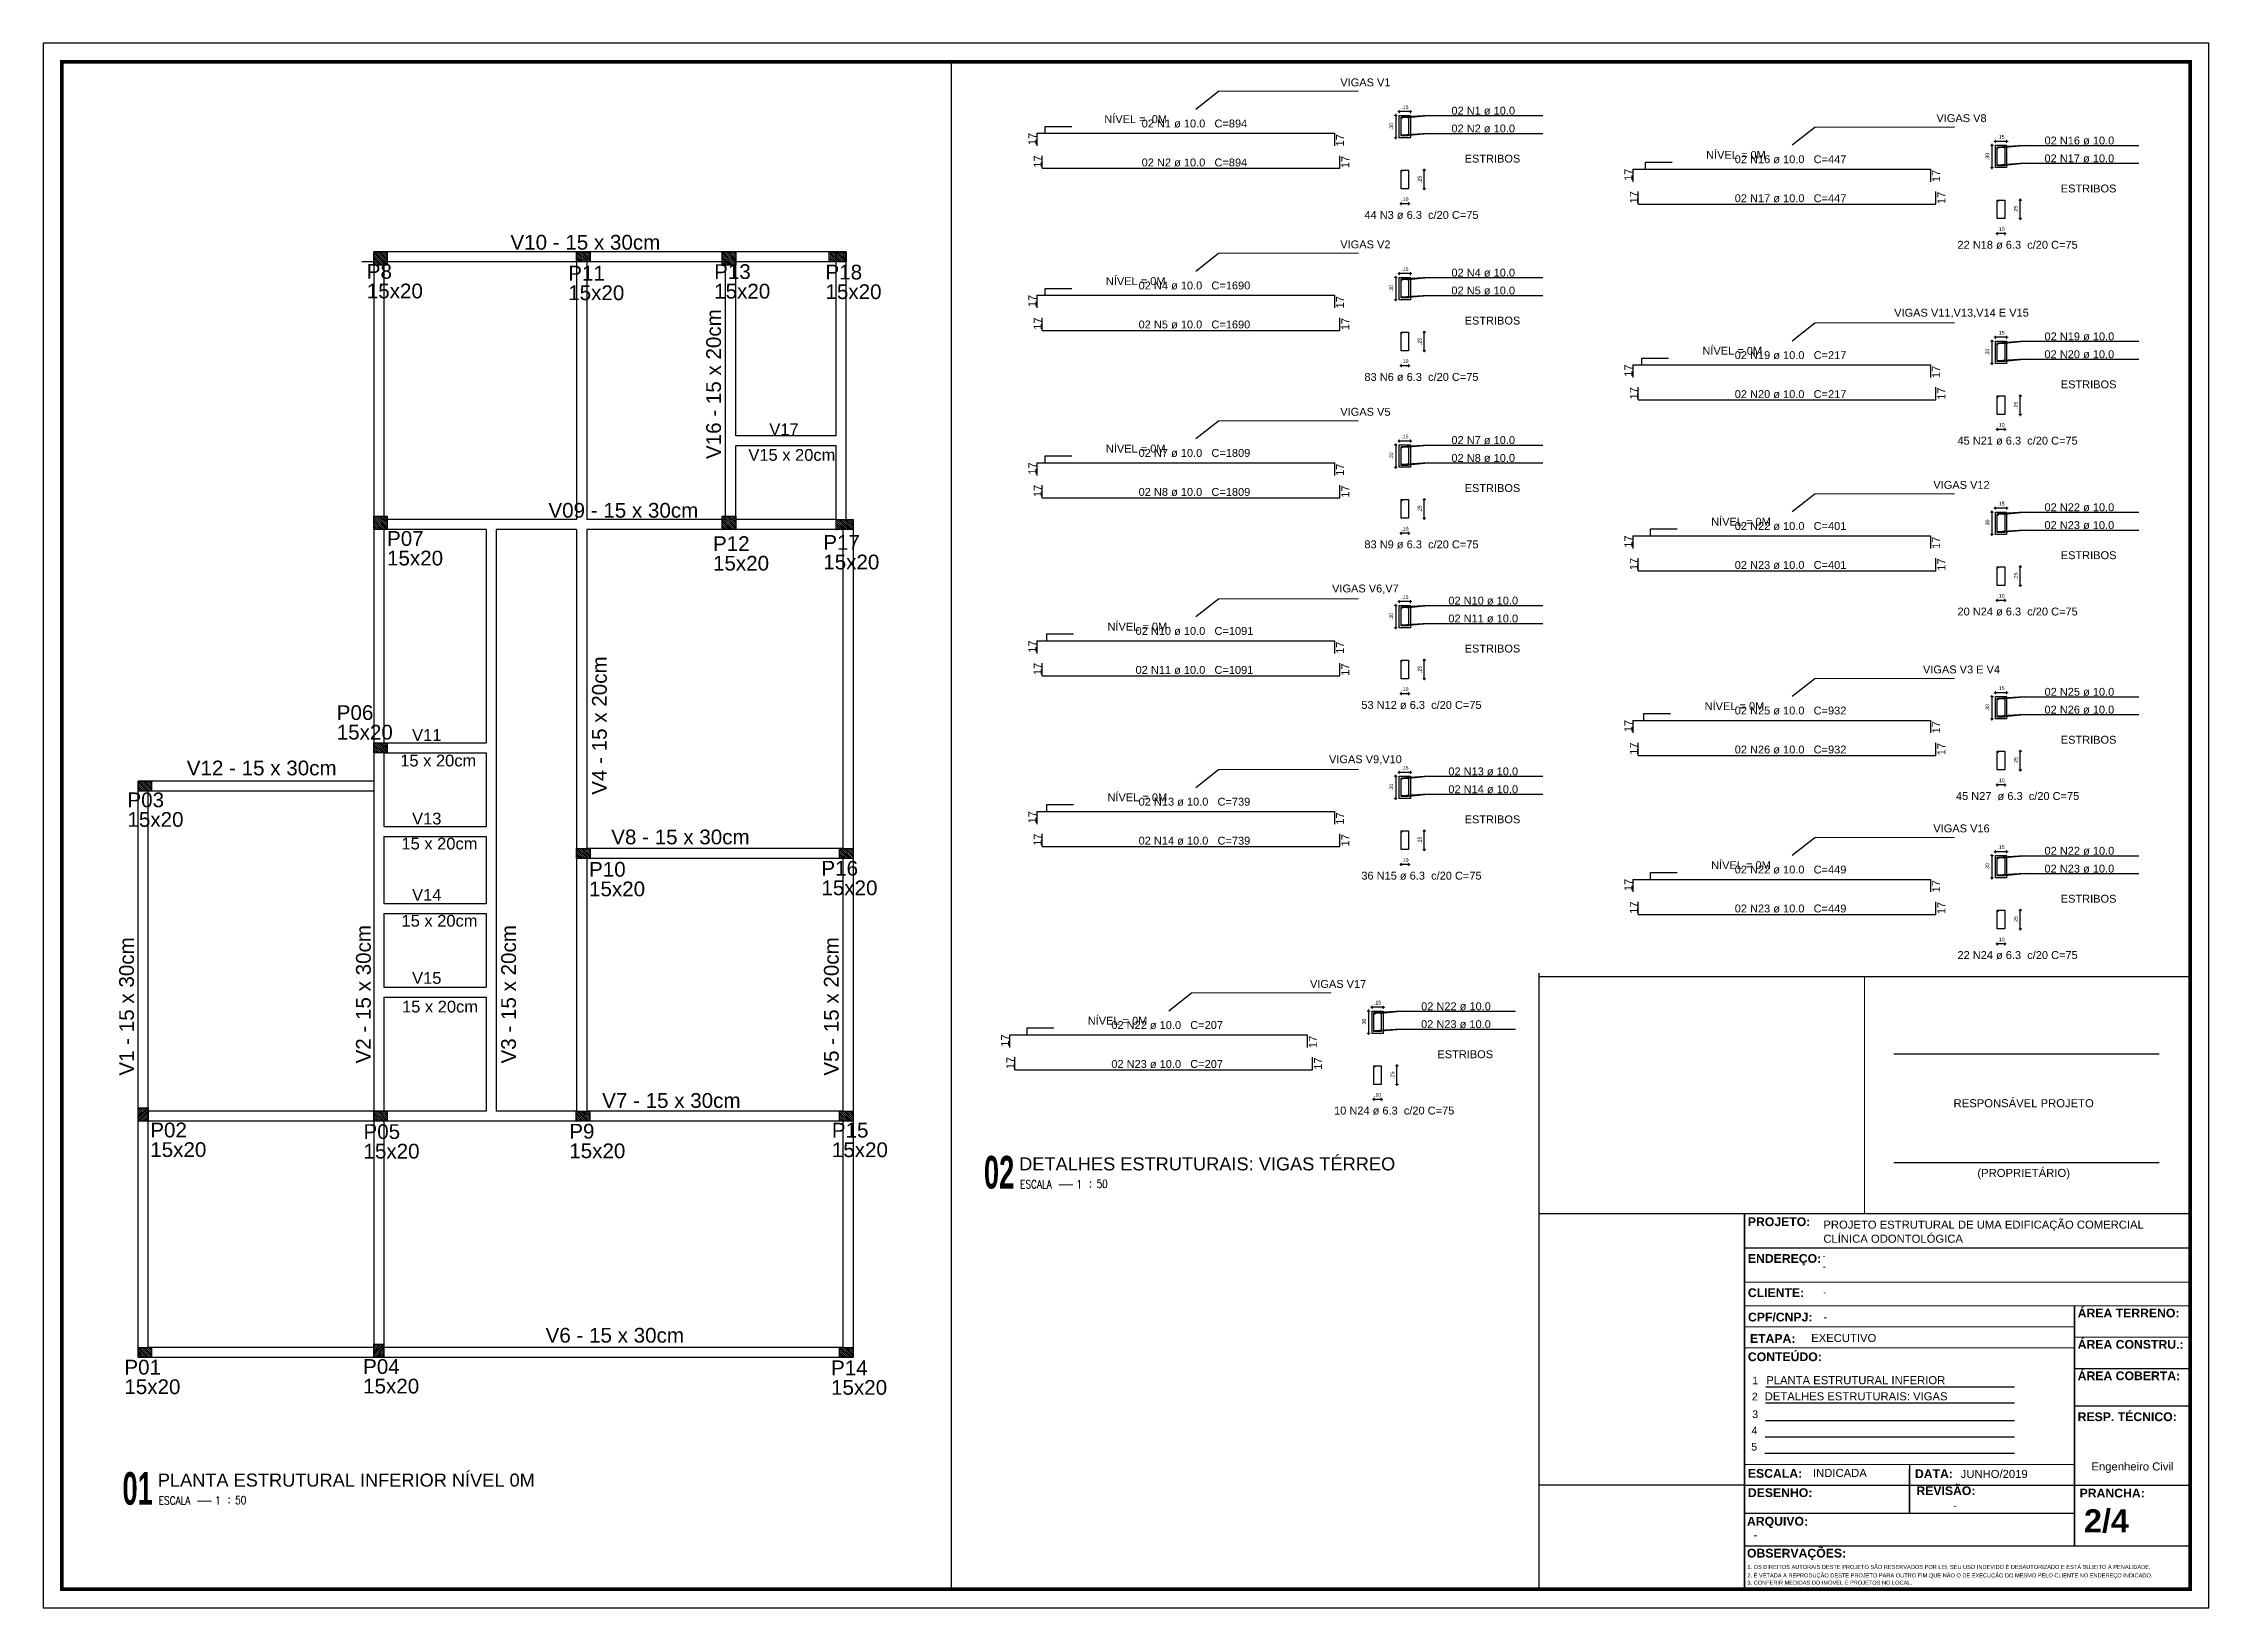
# Model space of a CAD drawing. Header units: millimetres. Extents: x 2317 to 2736, y 1295 to 1343.
# Drawn here: x 2433.3 to 2491.5, y 1299.3 to 1341.3 of the extents above; entities that cross this region are included whole.
import ezdxf
from ezdxf.enums import TextEntityAlignment as Align

# ---------------------------------------------------------------- set-up
doc = ezdxf.new("R2010")
doc.units = ezdxf.units.MM
for name, color, linetype, lineweight in [('COTAS', 53, 'Continuous', 9), ('DT-Armadura', 2, 'Continuous', 30), ('DT-Cotas', 9, 'Continuous', 5), ('DT-Forma', 5, 'Continuous', 5), ('E-TXT-W', 7, 'Continuous', 20), ('LC-Textos', 3, 'Continuous', 20)]:
    doc.layers.add(name, color=color, linetype=linetype, lineweight=lineweight)
for name, color, linetype in [('E-TXT-G', 3, 'Continuous'), ('E-TXT-Y', 2, 'Continuous'), ("LINHA - PROJETU'S", 1, 'Continuous'), ('P2', 1, 'Continuous'), ('PILARES', 1, 'Continuous'), ("PRANCHA - PROJETU'S", 7, 'Continuous'), ('TEXTO', 7, 'Continuous'), ('VIGAS', 5, 'Continuous')]:
    doc.layers.add(name, color=color, linetype=linetype)
doc.styles.add('Arial', font='arial.ttf')
doc.styles.add('CARIMBO_DADOS', font='arial.ttf', dxfattribs={"height": 0.1})
doc.styles.add('F2', font='ARIALN.TTF')
doc.styles.add('HELVET', font='HELVET.SHX')
doc.styles.add('REG140', font='romans.shx', dxfattribs={"width": 0.8, "height": 0.35})
doc.styles.add('REG80', font='romans.shx', dxfattribs={"width": 0.8, "height": 0.1})
doc.styles.add('SANSSERIF2', font='sanssb__.ttf', dxfattribs={"width": 0.8})
doc.styles.get("Standard").update_dxf_attribs({"font": 'arial.ttf'})

msp = doc.modelspace()

# ---------------------------------------------------------------- texts
at = {"layer": 'DT-Armadura', "color": 7, "char_height": 0.2118, "width": 5.59152, "attachment_point": 8, "line_spacing_factor": 0.9, "style": 'Arial'}
for s, insert in [('\\A1;\\pt1.4826;VIGAS V1 ', (2468.808, 1340.145)), ('\\A1;NÍVEL =  0M', (2462.634, 1339.157)), ('02 N1 ø 10.0   C=894', (2464.213, 1339.037)), ('02 N1 ø 10.0   ', (2471.975, 1339.382)), ('\\A1;VIGAS V8 ', (2484.83, 1339.183)), ('02 N2 ø 10.0  ', (2471.975, 1338.903)), ('02 N16 ø 10.0   ', (2487.998, 1338.58)), ('02 N2 ø 10.0   C=894', (2464.213, 1337.99)), ('\\A1;ESTRIBOS', (2472.223, 1338.096)), ('\\A1;NÍVEL = 0M', (2478.767, 1338.196)), ('02 N16 ø 10.0   C=447', (2480.235, 1338.076)), ('02 N17 ø 10.0  ', (2487.997, 1338.1)), ('\\A1;ESTRIBOS', (2488.246, 1337.293)), ('02 N17 ø 10.0   C=447', (2480.235, 1337.028)), ('44 N3 ø 6.3  c/20 C=75', (2470.315, 1336.58)), ('\\A1;\\pt1.4826;VIGAS V2 ', (2468.808, 1335.79)), ('22 N18 ø 6.3  c/20 C=75', (2486.337, 1335.777)), ('02 N4 ø 10.0   ', (2471.975, 1335.028)), ('\\A1;NÍVEL = 0M', (2462.634, 1334.803)), ('02 N4 ø 10.0   C=1690', (2464.213, 1334.683)), ('02 N5 ø 10.0  ', (2471.975, 1334.548)), ('\\A1;ESTRIBOS', (2472.223, 1333.742)), ('\\A1;VIGAS V11,V13,V14 E V15', (2484.83, 1333.918)), ('02 N5 ø 10.0   C=1690', (2464.213, 1333.635)), ('02 N19 ø 10.0   ', (2487.998, 1333.314)), ('\\A1;NÍVEL = 0M ', (2478.668, 1332.931)), ('02 N19 ø 10.0   C=217', (2480.235, 1332.811)), ('02 N20 ø 10.0  ', (2487.997, 1332.835)), ('83 N6 ø 6.3  c/20 C=75', (2470.315, 1332.225)), ('\\A1;ESTRIBOS', (2488.246, 1332.028)), ('02 N20 ø 10.0   C=217', (2480.235, 1331.763)), ('\\A1;\\pt1.4826;VIGAS V5', (2468.808, 1331.29)), ('\\A1;NÍVEL = 0M', (2462.634, 1330.302)), ('02 N7 ø 10.0   ', (2471.975, 1330.527)), ('45 N21 ø 6.3  c/20 C=75', (2486.337, 1330.512)), ('02 N7 ø 10.0   C=1809', (2464.213, 1330.182)), ('02 N8 ø 10.0  ', (2471.975, 1330.047)), ('02 N8 ø 10.0   C=1809', (2464.213, 1329.134)), ('\\A1;ESTRIBOS', (2472.223, 1329.241)), ('\\A1;VIGAS V12', (2484.83, 1329.326)), ('02 N22 ø 10.0   ', (2487.998, 1328.722)), ('\\A1;NÍVEL = 0M', (2478.902, 1328.338)), ('02 N22 ø 10.0   C=401', (2480.235, 1328.218)), ('02 N23 ø 10.0  ', (2487.997, 1328.242)), ('83 N9 ø 6.3  c/20 C=75', (2470.315, 1327.724)), ('\\A1;ESTRIBOS', (2488.246, 1327.436)), ('02 N23 ø 10.0   C=401', (2480.235, 1327.171)), ('\\A1;VIGAS V6,V7', (2468.808, 1326.505)), ('02 N10 ø 10.0   ', (2471.975, 1326.212)), ('02 N11 ø 10.0  ', (2471.975, 1325.732)), ('20 N24 ø 6.3  c/20 C=75', (2486.337, 1325.919)), ('\\A1;NÍVEL = 0M', (2462.678, 1325.517)), ('02 N10 ø 10.0   C=1091', (2464.213, 1325.397)), ('\\A1;ESTRIBOS', (2472.223, 1324.926)), ('02 N11 ø 10.0   C=1091', (2464.213, 1324.35)), ('\\A1;VIGAS V3 E V4', (2484.83, 1324.365)), ('53 N12 ø 6.3  c/20 C=75', (2470.315, 1323.409)), ('\\A1;NÍVEL = 0M', (2478.727, 1323.378)), ('02 N25 ø 10.0   C=932', (2480.235, 1323.258)), ('02 N26 ø 10.0  ', (2487.997, 1323.282)), ('02 N25 ø 10.0   ', (2487.998, 1323.761)), ('02 N26 ø 10.0   C=932', (2480.235, 1322.21)), ('\\A1;ESTRIBOS', (2488.246, 1322.475)), ('\\A1;VIGAS V9,V10', (2468.808, 1321.915)), ('02 N13 ø 10.0   ', (2471.975, 1321.622)), ('\\A1;NÍVEL = 0M', (2462.678, 1320.927)), ('02 N14 ø 10.0  ', (2471.975, 1321.142)), ('45 N27  ø 6.3  c/20 C=75', (2486.337, 1320.959)), ('02 N13 ø 10.0   C=739', (2464.213, 1320.807)), ('02 N14 ø 10.0   C=739', (2464.213, 1319.76)), ('\\A1;ESTRIBOS', (2472.223, 1320.336)), ('\\A1;VIGAS V16', (2484.83, 1320.092)), ('02 N22 ø 10.0   ', (2487.998, 1319.488)), ('36 N15 ø 6.3  c/20 C=75', (2470.315, 1318.819)), ('\\A1;NÍVEL = 0M', (2478.902, 1319.104)), ('02 N22 ø 10.0   C=449', (2480.235, 1318.984)), ('02 N23 ø 10.0  ', (2487.997, 1319.008)), ('\\A1;ESTRIBOS', (2488.246, 1318.202)), ('02 N23 ø 10.0   C=449', (2480.235, 1317.937)), ('22 N24 ø 6.3  c/20 C=75', (2486.337, 1316.685)), ('\\A1;VIGAS V17', (2468.075, 1315.912)), ('02 N22 ø 10.0   ', (2471.243, 1315.308)), ('\\A1;NÍVEL = 0M', (2462.147, 1314.924)), ('02 N22 ø 10.0   C=207', (2463.48, 1314.804)), ('02 N23 ø 10.0  ', (2471.242, 1314.828)), ('\\A1;ESTRIBOS', (2471.491, 1314.022)), ('02 N23 ø 10.0   C=207', (2463.48, 1313.757)), ('10 N24 ø 6.3  c/20 C=75', (2469.582, 1312.505))]:
    msp.add_mtext(s, dxfattribs=dict(at, insert=insert))
at = {"layer": 'DT-Armadura', "color": 7, "char_height": 0.2118, "width": 5.59152, "attachment_point": 8, "rotation": 90, "line_spacing_factor": 0.9, "style": 'Arial'}
for insert in [(2459.96, 1338.732), (2468.233, 1338.698), (2460.105, 1338.126), (2468.373, 1338.112), (2475.982, 1337.77), (2484.255, 1337.736), (2476.128, 1337.165), (2484.396, 1337.15), (2459.96, 1334.377), (2468.233, 1334.343), (2460.105, 1333.771), (2468.373, 1333.757), (2475.982, 1332.505), (2484.255, 1332.471), (2476.128, 1331.899), (2484.396, 1331.885), (2459.96, 1329.876), (2468.233, 1329.842), (2460.105, 1329.271), (2468.373, 1329.256), (2475.982, 1327.912), (2484.255, 1327.878), (2476.128, 1327.307), (2484.396, 1327.292), (2459.96, 1325.091), (2460.105, 1324.486), (2468.233, 1325.057), (2468.373, 1324.471), (2475.982, 1322.952), (2484.255, 1322.918), (2476.128, 1322.346), (2484.396, 1322.332), (2459.96, 1320.501), (2468.233, 1320.467), (2460.105, 1319.896), (2468.373, 1319.881), (2475.982, 1318.679), (2484.255, 1318.645), (2476.128, 1318.073), (2484.396, 1318.059), (2459.228, 1314.499), (2467.5, 1314.464), (2459.373, 1313.893), (2467.641, 1313.878)]:
    msp.add_mtext('17', dxfattribs=dict(at, insert=insert))
at = {"layer": 'LC-Textos', "attachment_point": 7, "line_spacing_factor": 0.798, "style": 'Arial'}
for s, insert, char_height, width in [('V10 - 15 x 30cm', (2445.829, 1335.752), 0.396, 3.98362), ('P8 15x20', (2441.968, 1334.443), 0.396, 1.47569), ('P11 15x20', (2447.382, 1334.395), 0.396, 1.47569), ('P13\\P15x20', (2451.304, 1334.438), 0.396, 1.47569), ('P18\\P15x20', (2454.296, 1334.424), 0.396, 1.47569), ('V17 ', (2452.788, 1330.768), 0.3168, 3.18689), ('V15 x 20cm ', (2452.224, 1330.077), 0.3168, 3.18689), ('V09 - 15 x 30cm', (2446.85, 1328.548), 0.396, 3.98362), ('P07\\P15x20', (2442.512, 1327.264), 0.396, 1.47569), ('P12\\P15x20', (2451.273, 1327.126), 0.396, 1.47569), ('P17 15x20', (2454.237, 1327.158), 0.396, 1.47569), ('P06\\P15x20', (2441.16, 1322.584), 0.396, 1.47569), ('V11 ', (2443.186, 1322.553), 0.3168, 3.18689), ('V12 - 15 x 30cm', (2437.129, 1321.622), 0.396, 3.98362), ('  15 x 20cm ', (2442.622, 1321.862), 0.3168, 3.18689), ('P03 15x20', (2435.535, 1320.238), 0.396, 1.47569), ('V13', (2443.186, 1320.303), 0.3168, 3.18689), ('V8 - 15 x 30cm', (2448.538, 1319.768), 0.396, 3.98362), ('  15 x 20cm ', (2442.654, 1319.63), 0.3168, 3.18689), ('P10 15x20', (2447.941, 1318.371), 0.396, 1.47569), ('P16 15x20', (2454.187, 1318.4), 0.396, 1.47569), ('V14 ', (2443.186, 1318.256), 0.3168, 3.18689), ('  15 x 20cm ', (2442.656, 1317.556), 0.3168, 3.18689), ('V15 ', (2443.186, 1316.019), 0.3168, 3.18689), ('  15 x 20cm ', (2442.67, 1315.249), 0.3168, 3.18689), ('V7 - 15 x 30cm', (2448.294, 1312.684), 0.396, 3.98362), ('P02 15x20', (2436.148, 1311.364), 0.396, 1.47569), ('P05 15x20', (2441.879, 1311.322), 0.396, 1.47569), ('P9 15x20', (2447.41, 1311.33), 0.396, 1.47569), ('P15\\P15x20', (2454.467, 1311.359), 0.396, 1.47569), ('V6 - 15 x 30cm', (2446.774, 1306.374), 0.396, 3.98362), ('P01 15x20', (2435.452, 1304.99), 0.396, 1.47569), ('P04 15x20', (2441.869, 1305.007), 0.396, 1.47569), ('P14 15x20', (2454.446, 1304.972), 0.396, 1.47569)]:
    msp.add_mtext(s, dxfattribs=dict(at, insert=insert, char_height=char_height, width=width))
at = {"layer": 'LC-Textos', "char_height": 0.396, "width": 3.98362, "attachment_point": 7, "rotation": 90, "line_spacing_factor": 0.798, "style": 'Arial'}
for s, insert in [('V16 - 15 x 20cm', (2451.492, 1330.129)), ('V4 - 15 x 20cm', (2448.423, 1321.105)), ('V1 - 15 x 30cm', (2435.714, 1313.555)), ('V2 - 15 x 30cm', (2442.079, 1313.884)), ('V3 - 15 x 20cm', (2445.982, 1313.882)), ('V5 - 15 x 20cm', (2454.657, 1313.555))]:
    msp.add_mtext(s, dxfattribs=dict(at, insert=insert))
at = {"layer": "PRANCHA - PROJETU'S", "color": 2, "style": 'Arial'}
for s, p in [('RESPONSÁVEL PROJETO', (2486.501, 1312.841)), ('(PROPRIETÁRIO)', (2486.501, 1310.936))]:
    msp.add_text(s, height=0.21676, dxfattribs=at).set_placement(p, align=Align.MIDDLE)
for s, height, p in [('PROJETO ESTRUTURAL DE UMA EDIFICAÇÃO COMERCIAL', 0.21676, (2481.117, 1309.442)), ('CLÍNICA ODONTOLÓGICA', 0.21676, (2481.117, 1309.064)), ('EXECUTIVO', 0.2168, (2480.79, 1306.396)), ('-', 0.217, (2481.121, 1306.962)), ('PLANTA ESTRUTURAL INFERIOR', 0.21676, (2479.582, 1305.261)), ('DETALHES ESTRUTURAIS: VIGAS', 0.21676, (2479.541, 1304.828)), ('INDICADA', 0.2168, (2480.838, 1302.768)), ('JUNHO/2019', 0.2168, (2484.808, 1302.741)), ('-', 0.217, (2484.604, 1301.896)), ('-', 0.217, (2479.242, 1301.101))]:
    msp.add_text(s, height=height, dxfattribs=at).set_placement(p)
at = {"layer": "PRANCHA - PROJETU'S", "style": 'Arial'}
for s, height, p in [('1', 0.205, (2479.204, 1305.261)), ('2', 0.205, (2479.195, 1304.827)), ('3', 0.205, (2479.204, 1304.352)), ('5', 0.205, (2479.177, 1303.478)), ('4', 0.205, (2479.186, 1303.915)), ('2. É VETADA A REPRODUÇÃO DESTE PROJETO PARA OUTRO FIM QUE NÃO O DE EXECUÇÃO DO MESMO PELO CLIENTE NO ENDEREÇO INDICADO.', 0.108382, (2479.075, 1300.068)), ('1. OS DIREITOS AUTORAIS DESTE PROJETO SÃO RESERVADOS POR LEI, SEU USO INDEVIDO É DESAUTORIZADO E ESTÁ SUJEITO À PENALIDADE.', 0.108382, (2479.075, 1300.295)), ('3. CONFERIR MEDIDAS DO IMÓVEL E PROJETOS NO LOCAL.', 0.10838, (2479.075, 1299.873))]:
    msp.add_text(s, height=height, dxfattribs=at).set_placement(p)
msp.add_text('Engenheiro Civil', height=0.21676, dxfattribs=at).set_placement((2489.425, 1302.877), align=Align.BOTTOM_CENTER)
at = {"layer": "PRANCHA - PROJETU'S", "color": 3, "char_height": 0.23508, "width": 8.80966, "attachment_point": 1, "style": 'HELVET'}
for s, insert in [('{\\fArial|b1|i0|c0|p34;PROJETO:}', (2479.088, 1309.746)), ('{\\fArial|b1|i0|c0|p34;ENDEREÇO:}', (2479.088, 1308.759)), ('{\\fArial|b1|i0|c0|p34;CLIENTE:}', (2479.088, 1307.838)), ('{\\fArial|b1|i0|c0|p34;CPF/CNPJ:}', (2479.091, 1307.184)), ('{\\fArial|b1|i0|c0|p34;ÁREA TERRENO:}', (2487.952, 1307.292)), ('{\\fArial|b1|i0|c0|p34;ETAPA:}', (2479.143, 1306.608)), ('{\\fArial|b1|i0|c0|p34;CONTEÚDO:}', (2479.088, 1306.116)), ('{\\fArial|b1|i0|c0|p34;ÁREA CONSTRU.:}', (2487.952, 1306.45)), ('{\\fArial|b1|i0|c0|p34;ÁREA COBERTA:}', (2487.952, 1305.605)), ('{\\fArial|b1|i0|c0|p34;RESP. TÉCNICO:}', (2487.952, 1304.504)), ('{\\fArial|b1|i0|c0|p34;ESCALA:}', (2479.088, 1302.981)), ('{\\fArial|b1|i0|c0|p34;DATA:}', (2483.578, 1302.972)), ('{\\fArial|b1|i0|c0|p34;REVISÃO:}', (2483.617, 1302.517)), ('{\\fArial|b1|i0|c0|p34;DESENHO:}', (2479.088, 1302.464)), ('{\\fArial|b1|i0|c0|p34;PRANCHA:}', (2488.004, 1302.452)), ('{\\fArial|b1|i0|c0|p34;ARQUIVO:}', (2479.064, 1301.695)), ('{\\fArial|b1|i0|c0|p34;OBSERVAÇÕES:}', (2479.064, 1300.838))]:
    msp.add_mtext(s, dxfattribs=dict(at, insert=insert))
at = {"layer": "PRANCHA - PROJETU'S", "color": 2, "insert": (2488.122, 1301.9), "char_height": 0.62207, "width": 23.31203, "attachment_point": 1, "style": 'HELVET'}
msp.add_mtext('{\\fArial|b1|i0|c0|p34;2/4}', dxfattribs=at)
at = {"layer": 'TEXTO', "color": 2, "style": 'F2'}
for p in [(2481.1, 1308.621), (2481.109, 1308.339), (2481.117, 1307.644)]:
    msp.add_text('-', height=0.179, dxfattribs=at).set_placement(p)
at = {"layer": 'VIGAS', "color": 230, "char_height": 0.1, "attachment_point": 5, "style": 'CARIMBO_DADOS'}
for s, insert in [('\\A1;.15', (2469.869, 1339.59)), ('\\A1;.15', (2485.891, 1338.787)), ('\\A1;.10', (2469.869, 1337.113)), ('\\A1;.10', (2485.891, 1336.31)), ('\\A1;.15', (2469.869, 1335.235)), ('\\A1;.15', (2485.891, 1333.522)), ('\\A1;.10', (2469.869, 1332.758)), ('\\A1;.10', (2485.891, 1331.045)), ('\\A1;.15', (2469.869, 1330.734)), ('\\A1;.15', (2485.891, 1328.93)), ('\\A1;.10', (2469.869, 1328.257)), ('\\A1;.15', (2469.869, 1326.419)), ('\\A1;.10', (2485.891, 1326.452)), ('\\A1;.10', (2469.869, 1323.942)), ('\\A1;.15', (2485.891, 1323.969)), ('\\A1;.15', (2469.869, 1321.829)), ('\\A1;.10', (2485.891, 1321.492)), ('\\A1;.10', (2469.869, 1319.352)), ('\\A1;.15', (2485.891, 1319.696)), ('\\A1;.10', (2485.891, 1317.218)), ('\\A1;.15', (2469.136, 1315.516)), ('\\A1;.10', (2469.136, 1313.038))]:
    msp.add_mtext(s, dxfattribs=dict(at, insert=insert))
at = {"layer": 'VIGAS', "color": 230, "char_height": 0.1, "attachment_point": 5, "rotation": 90, "style": 'CARIMBO_DADOS'}
for s, insert in [('\\A1;.30', (2469.503, 1339.066)), ('\\A1;.30', (2485.526, 1338.263)), ('\\A1;.25', (2470.267, 1337.644)), ('\\A1;.25', (2486.289, 1336.841)), ('\\A1;.30', (2469.503, 1334.711)), ('\\A1;.25', (2470.267, 1333.289)), ('\\A1;.30', (2485.526, 1332.998)), ('\\A1;.25', (2486.289, 1331.576)), ('\\A1;.30', (2469.503, 1330.21)), ('\\A1;.25', (2470.267, 1328.788)), ('\\A1;.30', (2485.526, 1328.405)), ('\\A1;.25', (2486.289, 1326.983)), ('\\A1;.30', (2469.503, 1325.895)), ('\\A1;.25', (2470.267, 1324.473)), ('\\A1;.30', (2485.526, 1323.445)), ('\\A1;.25', (2486.289, 1322.023)), ('\\A1;.30', (2469.503, 1321.305)), ('\\A1;.25', (2470.267, 1319.883)), ('\\A1;.30', (2485.526, 1319.172)), ('\\A1;.25', (2486.289, 1317.75)), ('\\A1;.30', (2468.771, 1314.992)), ('\\A1;.25', (2469.534, 1313.57))]:
    msp.add_mtext(s, dxfattribs=dict(at, insert=insert))

# ---------------------------------------------------------------- blocks, each defined once
blk = doc.blocks.new('IND_DES')
at = {"layer": 'E-TXT-W'}
blk.add_line((0.027, -0.243), (0.198, -0.243), dxfattribs=at)
at = {"layer": 'E-TXT-G', "style": 'REG80', "width": 0.8}
for s, p in [('ESCALA', (-0.446, -0.286)), ('1', (0.243, -0.286)), (':', (0.399, -0.271))]:
    blk.add_text(s, height=0.1, dxfattribs=at).set_placement(p)
blk.add_attdef('ESCALA', (0.49, -0.281), '', height=0.1, dxfattribs=at)
at = {"layer": 'E-TXT-W', "style": 'SANSSERIF2', "width": 0.6}
blk.add_attdef('00', text='', height=0.4, dxfattribs=at).set_placement((-0.708, -0.288), align=Align.CENTER)
at = {"layer": 'E-TXT-Y', "style": 'REG140', "width": 0.8}
for tag, p in [('PROJETO', (-0.456, 0.183)), ('DESENHO', (-0.458, -0.066))]:
    blk.add_attdef(tag, p, '', height=0.175, dxfattribs=at)
blk = doc.blocks.new('CIRCULOS')
at = {"layer": 'COTAS'}
for p, q in [((-4, 0), (4, 0)), ((0, 4), (0, -4))]:
    blk.add_line(p, q, dxfattribs=at)
for radius in [2, 1]:
    blk.add_circle((0, 0), radius, dxfattribs=at)

# ---------------------------------------------------------------- hatches: boundary and pattern name
h = msp.add_hatch()
h.set_pattern_fill('JIS_LC_20', color=256, scale=0.0018, angle=-90, style=0)
h.set_pattern_definition([(315, (62.18731, 6129.2627), (0.02545584404, 0.02545584404), []), (315, (62.18731, 6129.26198), (0.02545584404, 0.02545584404), [])])
h.paths.add_polyline_path([(2442.519, 1335.342), (2442.519, 1335.567), (2442.159, 1335.567), (2442.159, 1335.342), (2442.339, 1335.342)])
h.paths.add_polyline_path([(2442.519, 1335.567), (2442.519, 1335.702), (2442.159, 1335.702), (2442.159, 1335.567)])
h = msp.add_hatch()
h.set_pattern_fill('JIS_LC_20', color=256, scale=0.0018, angle=-90, style=0)
h.set_pattern_definition([(315, (67.63591, 6129.2627), (0.02545584404, 0.02545584404), []), (315, (67.63591, 6129.26198), (0.02545584404, 0.02545584404), [])])
h.paths.add_polyline_path([(2447.968, 1335.432), (2447.968, 1335.567), (2447.608, 1335.567), (2447.608, 1335.432)])
h.paths.add_polyline_path([(2447.968, 1335.567), (2447.968, 1335.702), (2447.608, 1335.702), (2447.608, 1335.567)])
h = msp.add_hatch()
h.set_pattern_fill('JIS_LC_20', color=256, scale=0.0018, angle=-90, style=0)
h.set_pattern_definition([(315, (71.55091, 6129.2627), (0.02545584404, 0.02545584404), []), (315, (71.55091, 6129.26198), (0.02545584404, 0.02545584404), [])])
h.paths.add_polyline_path([(2451.883, 1335.342), (2451.883, 1335.567), (2451.523, 1335.567), (2451.523, 1335.342), (2451.703, 1335.342)])
h.paths.add_polyline_path([(2451.883, 1335.567), (2451.883, 1335.702), (2451.523, 1335.702), (2451.523, 1335.567)])
h = msp.add_hatch()
h.set_pattern_fill('JIS_LC_20', color=256, scale=0.0018, angle=270, style=0)
h.set_pattern_definition([(315, (74.52091, 6129.2627), (0.02545584404, 0.02545584404), []), (315, (74.52091, 6129.26198), (0.02545584404, 0.02545584404), [])])
h.paths.add_polyline_path([(2454.853, 1335.432), (2454.853, 1335.567), (2454.417, 1335.567), (2454.417, 1335.432)])
h.paths.add_polyline_path([(2454.853, 1335.567), (2454.853, 1335.702), (2454.417, 1335.702), (2454.417, 1335.567)])
h = msp.add_hatch()
h.set_pattern_fill('JIS_LC_20', color=256, scale=0.0018, angle=-90, style=0)
h.set_pattern_definition([(315, (62.18731, 6122.1527), (0.02545584404, 0.02545584404), []), (315, (62.18731, 6122.15198), (0.02545584404, 0.02545584404), [])])
h.paths.add_polyline_path([(2442.519, 1328.232), (2442.519, 1328.457), (2442.159, 1328.457), (2442.159, 1328.232), (2442.339, 1328.232)])
h.paths.add_polyline_path([(2442.519, 1328.457), (2442.519, 1328.592), (2442.159, 1328.592), (2442.159, 1328.457)])
h = msp.add_hatch()
h.set_pattern_fill('JIS_LC_20', color=256, scale=0.0018, angle=-90, style=0)
h.set_pattern_definition([(315, (71.55091, 6122.1527), (0.02545584404, 0.02545584404), []), (315, (71.55091, 6122.15198), (0.02545584404, 0.02545584404), [])])
h.paths.add_polyline_path([(2451.883, 1328.232), (2451.883, 1328.457), (2451.523, 1328.457), (2451.523, 1328.232), (2451.703, 1328.232)])
h.paths.add_polyline_path([(2451.883, 1328.457), (2451.883, 1328.592), (2451.523, 1328.592), (2451.523, 1328.457)])
h = msp.add_hatch()
h.set_pattern_fill('JIS_LC_20', color=256, scale=0.0018, angle=270, style=0)
h.set_pattern_definition([(315, (74.70451, 6122.0627), (0.02545584404, 0.02545584404), []), (315, (74.70451, 6122.06198), (0.02545584404, 0.02545584404), [])])
h.paths.add_polyline_path([(2455.036, 1328.232), (2455.036, 1328.367), (2454.601, 1328.367), (2454.601, 1328.232)])
h.paths.add_polyline_path([(2455.036, 1328.367), (2455.036, 1328.502), (2454.601, 1328.502), (2454.601, 1328.367)])
h = msp.add_hatch()
h.set_pattern_fill('JIS_LC_20', color=256, scale=0.0018, angle=-90, style=0)
h.set_pattern_definition([(315, (62.18731, 6116.061515), (0.02545584404, 0.02545584404), []), (315, (62.18731, 6116.060795), (0.02545584404, 0.02545584404), [])])
h.paths.add_polyline_path([(2442.519, 1322.231), (2442.519, 1322.366), (2442.159, 1322.366), (2442.159, 1322.231)])
h.paths.add_polyline_path([(2442.519, 1322.366), (2442.519, 1322.501), (2442.159, 1322.501), (2442.159, 1322.366)])
h = msp.add_hatch()
h.set_pattern_fill('JIS_LC_20', color=256, scale=0.0018, angle=90, style=0)
h.set_pattern_definition([(135, (4816.154516, -3472.358882), (-0.02545584404, -0.02545584404), []), (135, (4816.154516, -3472.358162), (-0.02545584404, -0.02545584404), [])])
h.paths.add_polyline_path([(2435.823, 1321.472), (2435.823, 1321.337), (2436.183, 1321.337), (2436.183, 1321.472)])
h.paths.add_polyline_path([(2435.823, 1321.337), (2435.823, 1321.202), (2436.183, 1321.202), (2436.183, 1321.337)])
h = msp.add_hatch()
h.set_pattern_fill('JIS_LC_20', color=256, scale=0.0018, angle=-90, style=0)
h.set_pattern_definition([(315, (67.63591, 6113.2247), (0.02545584404, 0.02545584404), []), (315, (67.63591, 6113.22398), (0.02545584404, 0.02545584404), [])])
h.paths.add_polyline_path([(2447.968, 1319.394), (2447.968, 1319.529), (2447.608, 1319.529), (2447.608, 1319.394)])
h.paths.add_polyline_path([(2447.968, 1319.529), (2447.968, 1319.664), (2447.608, 1319.664), (2447.608, 1319.529)])
h = msp.add_hatch()
h.set_pattern_fill('JIS_LC_20', color=256, scale=0.0018, angle=270, style=0)
h.set_pattern_definition([(315, (74.70451, 6113.2247), (0.02545584404, 0.02545584404), []), (315, (74.70451, 6113.22398), (0.02545584404, 0.02545584404), [])])
h.paths.add_polyline_path([(2455.036, 1319.394), (2455.036, 1319.529), (2454.676, 1319.529), (2454.676, 1319.394)])
h.paths.add_polyline_path([(2455.036, 1319.529), (2455.036, 1319.664), (2454.676, 1319.664), (2454.676, 1319.529)])
h = msp.add_hatch()
h.set_pattern_fill('JIS_LC_20', color=256, scale=0.0018, angle=180, style=0)
h.set_pattern_definition([(225, (7229.653815, 3692.662202), (0.02545584404, -0.02545584404), []), (225, (7229.653095, 3692.662202), (0.02545584404, -0.02545584404), [])])
h.paths.add_polyline_path([(2435.823, 1312.331), (2435.958, 1312.331), (2435.958, 1312.691), (2435.823, 1312.691)])
h.paths.add_polyline_path([(2435.958, 1312.331), (2436.093, 1312.331), (2436.093, 1312.691), (2435.958, 1312.691)])
h = msp.add_hatch()
h.set_pattern_fill('JIS_LC_20', color=256, scale=0.0018, angle=-90, style=0)
h.set_pattern_definition([(315, (62.18731, 6106.1615), (0.02545584404, 0.02545584404), []), (315, (62.18731, 6106.16078), (0.02545584404, 0.02545584404), [])])
h.paths.add_polyline_path([(2442.519, 1312.331), (2442.519, 1312.466), (2442.159, 1312.466), (2442.159, 1312.331)])
h.paths.add_polyline_path([(2442.519, 1312.466), (2442.519, 1312.601), (2442.159, 1312.601), (2442.159, 1312.466)])
h = msp.add_hatch()
h.set_pattern_fill('JIS_LC_20', color=256, scale=0.0018, angle=-90, style=0)
h.set_pattern_definition([(315, (67.62765, 6106.1615), (0.02545584404, 0.02545584404), []), (315, (67.62765, 6106.16078), (0.02545584404, 0.02545584404), [])])
h.paths.add_polyline_path([(2447.959, 1312.331), (2447.959, 1312.466), (2447.599, 1312.466), (2447.599, 1312.331)])
h.paths.add_polyline_path([(2447.959, 1312.466), (2447.959, 1312.601), (2447.599, 1312.601), (2447.599, 1312.466)])
h = msp.add_hatch()
h.set_pattern_fill('JIS_LC_20', color=256, scale=0.0018, angle=270, style=0)
h.set_pattern_definition([(315, (74.70451, 6106.1615), (0.02545584404, 0.02545584404), []), (315, (74.70451, 6106.16078), (0.02545584404, 0.02545584404), [])])
h.paths.add_polyline_path([(2455.036, 1312.331), (2455.036, 1312.466), (2454.676, 1312.466), (2454.676, 1312.331)])
h.paths.add_polyline_path([(2455.036, 1312.466), (2455.036, 1312.601), (2454.676, 1312.601), (2454.676, 1312.466)])
h = msp.add_hatch()
h.set_pattern_fill('JIS_LC_20', color=256, scale=0.0018, angle=90, style=0)
h.set_pattern_definition([(135, (4816.154516, -3487.580704), (-0.02545584404, -0.02545584404), []), (135, (4816.154516, -3487.579984), (-0.02545584404, -0.02545584404), [])])
h.paths.add_polyline_path([(2435.823, 1306.25), (2435.823, 1306.115), (2436.183, 1306.115), (2436.183, 1306.25)])
h.paths.add_polyline_path([(2435.823, 1306.115), (2435.823, 1305.98), (2436.183, 1305.98), (2436.183, 1306.115)])
h = msp.add_hatch()
h.set_pattern_fill('JIS_LC_20', color=256, scale=0.0018, style=0)
h.set_pattern_definition([(45, (-2351.40199, -1073.991405), (-0.02545584404, 0.02545584404), []), (45, (-2351.40127, -1073.991405), (-0.02545584404, 0.02545584404), [])])
h.paths.add_polyline_path([(2442.429, 1306.34), (2442.294, 1306.34), (2442.294, 1305.98), (2442.429, 1305.98)])
h.paths.add_polyline_path([(2442.294, 1306.34), (2442.159, 1306.34), (2442.159, 1305.98), (2442.294, 1305.98)])
h = msp.add_hatch()
h.set_pattern_fill('JIS_LC_20', color=256, scale=0.0018, angle=270, style=0)
h.set_pattern_definition([(315, (74.70451, 6099.8111), (0.02545584404, 0.02545584404), []), (315, (74.70451, 6099.81038), (0.02545584404, 0.02545584404), [])])
h.paths.add_polyline_path([(2455.036, 1305.98), (2455.036, 1306.115), (2454.676, 1306.115), (2454.676, 1305.98)])
h.paths.add_polyline_path([(2455.036, 1306.115), (2455.036, 1306.25), (2454.676, 1306.25), (2454.676, 1306.115)])

# ---------------------------------------------------------------- linework, layer by layer
for p, q in [((2464.254, 1339.535), (2464.863, 1340.014)), ((2470.495, 1339.362), (2469.779, 1339.316)), ((2469.966, 1339.312), (2470.495, 1339.362)), ((2470.495, 1339.362), (2473.575, 1339.362)), ((2470.494, 1338.882), (2469.778, 1338.836)), ((2469.965, 1338.832), (2470.494, 1338.882)), ((2470.494, 1338.882), (2473.575, 1338.882)), ((2480.277, 1338.574), (2480.885, 1339.052)), ((2486.517, 1338.559), (2485.801, 1338.513)), ((2486.517, 1338.079), (2485.801, 1338.033)), ((2485.988, 1338.509), (2486.517, 1338.559)), ((2485.988, 1338.029), (2486.517, 1338.079)), ((2486.517, 1338.559), (2489.598, 1338.559)), ((2486.517, 1338.079), (2489.597, 1338.079)), ((2464.254, 1335.181), (2464.863, 1335.659)), ((2470.494, 1334.527), (2469.778, 1334.481)), ((2470.495, 1335.007), (2469.779, 1334.961)), ((2469.965, 1334.477), (2470.494, 1334.527)), ((2469.966, 1334.957), (2470.495, 1335.007)), ((2470.494, 1334.527), (2473.575, 1334.527)), ((2470.495, 1335.007), (2473.575, 1335.007)), ((2480.277, 1333.309), (2480.885, 1333.787)), ((2486.517, 1333.294), (2485.801, 1333.248)), ((2486.517, 1332.814), (2485.801, 1332.768)), ((2485.988, 1333.244), (2486.517, 1333.294)), ((2485.988, 1332.764), (2486.517, 1332.814)), ((2486.517, 1333.294), (2489.598, 1333.294)), ((2486.517, 1332.814), (2489.597, 1332.814)), ((2464.254, 1330.68), (2464.863, 1331.158)), ((2470.495, 1330.506), (2469.779, 1330.46)), ((2469.966, 1330.456), (2470.495, 1330.506)), ((2470.495, 1330.506), (2473.575, 1330.506)), ((2470.494, 1330.026), (2469.778, 1329.98)), ((2469.965, 1329.977), (2470.494, 1330.026)), ((2470.494, 1330.026), (2473.575, 1330.026)), ((2480.277, 1328.716), (2480.885, 1329.195)), ((2486.517, 1328.701), (2485.801, 1328.655)), ((2486.517, 1328.221), (2485.801, 1328.176)), ((2485.988, 1328.652), (2486.517, 1328.701)), ((2485.988, 1328.172), (2486.517, 1328.221)), ((2486.517, 1328.701), (2489.598, 1328.701)), ((2486.517, 1328.221), (2489.597, 1328.221)), ((2464.254, 1325.895), (2464.863, 1326.374)), ((2470.495, 1326.191), (2469.779, 1326.145)), ((2469.966, 1326.141), (2470.495, 1326.191)), ((2470.495, 1326.191), (2473.575, 1326.191)), ((2470.494, 1325.711), (2469.778, 1325.665)), ((2469.965, 1325.661), (2470.494, 1325.711)), ((2470.494, 1325.711), (2473.575, 1325.711)), ((2480.277, 1323.756), (2480.885, 1324.234)), ((2486.517, 1323.741), (2485.801, 1323.695)), ((2485.988, 1323.691), (2486.517, 1323.741)), ((2486.517, 1323.741), (2489.598, 1323.741)), ((2486.517, 1323.261), (2485.801, 1323.215)), ((2485.988, 1323.211), (2486.517, 1323.261)), ((2486.517, 1323.261), (2489.597, 1323.261)), ((2464.254, 1321.305), (2464.863, 1321.784)), ((2470.495, 1321.601), (2469.779, 1321.555)), ((2469.966, 1321.551), (2470.495, 1321.601)), ((2470.495, 1321.601), (2473.575, 1321.601)), ((2470.494, 1321.121), (2469.778, 1321.075)), ((2469.965, 1321.071), (2470.494, 1321.121)), ((2470.494, 1321.121), (2473.575, 1321.121)), ((2480.277, 1319.482), (2480.885, 1319.961)), ((2486.517, 1319.467), (2485.801, 1319.422)), ((2485.988, 1319.418), (2486.517, 1319.467)), ((2486.517, 1319.467), (2489.598, 1319.467)), ((2486.517, 1318.987), (2485.801, 1318.942)), ((2485.988, 1318.938), (2486.517, 1318.987)), ((2486.517, 1318.987), (2489.597, 1318.987)), ((2463.522, 1315.302), (2464.13, 1315.781)), ((2469.762, 1315.287), (2469.046, 1315.242)), ((2469.762, 1314.807), (2469.046, 1314.762)), ((2469.233, 1314.758), (2469.762, 1314.807)), ((2469.234, 1315.238), (2469.762, 1315.287)), ((2469.762, 1315.287), (2472.843, 1315.287)), ((2469.762, 1314.807), (2472.842, 1314.807))]:
    msp.add_line(p, q)
at = {"color": 4}
msp.add_line((2490.973, 1309.639), (2490.973, 1316.217), dxfattribs=at)
for points in [[(2433.273, 1299.254), (2491.473, 1299.254), (2491.473, 1341.304), (2433.273, 1341.304)], [(2469.719, 1339.366), (2470.019, 1339.366), (2470.019, 1338.766), (2469.719, 1338.766)], [(2485.741, 1338.563), (2486.041, 1338.563), (2486.041, 1337.963), (2485.741, 1337.963)], [(2469.719, 1335.011), (2470.019, 1335.011), (2470.019, 1334.411), (2469.719, 1334.411)], [(2485.741, 1333.298), (2486.041, 1333.298), (2486.041, 1332.698), (2485.741, 1332.698)], [(2469.719, 1330.51), (2470.019, 1330.51), (2470.019, 1329.91), (2469.719, 1329.91)], [(2485.741, 1328.705), (2486.041, 1328.705), (2486.041, 1328.105), (2485.741, 1328.105)], [(2469.719, 1326.195), (2470.019, 1326.195), (2470.019, 1325.595), (2469.719, 1325.595)], [(2485.741, 1323.745), (2486.041, 1323.745), (2486.041, 1323.145), (2485.741, 1323.145)], [(2469.719, 1321.605), (2470.019, 1321.605), (2470.019, 1321.005), (2469.719, 1321.005)], [(2485.741, 1319.472), (2486.041, 1319.472), (2486.041, 1318.872), (2485.741, 1318.872)], [(2468.986, 1315.292), (2469.286, 1315.292), (2469.286, 1314.692), (2468.986, 1314.692)]]:
    msp.add_lwpolyline(points, close=True)
at = {"const_width": 0.1}
msp.add_lwpolyline([(2433.773, 1299.754), (2490.973, 1299.754), (2490.973, 1340.804), (2433.773, 1340.804)], close=True, dxfattribs=at)
at = {"layer": 'DT-Armadura', "color": 7}
for p, q in [((2460.201, 1338.885), (2460.201, 1339.072)), ((2460.201, 1339.072), (2460.917, 1339.072)), ((2476.333, 1337.924), (2476.333, 1338.11)), ((2476.333, 1338.11), (2477.05, 1338.11)), ((2460.201, 1334.531), (2460.201, 1334.717)), ((2460.201, 1334.717), (2460.917, 1334.717)), ((2476.235, 1332.659), (2476.235, 1332.845)), ((2476.235, 1332.845), (2476.951, 1332.845)), ((2460.201, 1330.03), (2460.201, 1330.216)), ((2460.201, 1330.216), (2460.917, 1330.216)), ((2476.468, 1328.066), (2476.468, 1328.253)), ((2476.468, 1328.253), (2477.185, 1328.253)), ((2460.244, 1325.245), (2460.244, 1325.432)), ((2460.244, 1325.432), (2460.96, 1325.432)), ((2476.293, 1323.106), (2476.293, 1323.292)), ((2476.293, 1323.292), (2477.009, 1323.292)), ((2460.244, 1320.655), (2460.244, 1320.842)), ((2460.244, 1320.842), (2460.96, 1320.842)), ((2476.468, 1318.832), (2476.468, 1319.019)), ((2476.468, 1319.019), (2477.185, 1319.019)), ((2459.714, 1314.652), (2459.714, 1314.839)), ((2459.714, 1314.839), (2460.43, 1314.839))]:
    msp.add_line(p, q, dxfattribs=at)
at = {"layer": 'DT-Cotas'}
for p, q in [((2464.863, 1340.014), (2468.619, 1340.014)), ((2480.885, 1339.052), (2484.641, 1339.052)), ((2464.863, 1335.659), (2468.619, 1335.659)), ((2480.885, 1333.787), (2484.641, 1333.787)), ((2464.863, 1331.158), (2468.619, 1331.158)), ((2480.885, 1329.195), (2484.641, 1329.195)), ((2464.863, 1326.374), (2468.619, 1326.374)), ((2480.885, 1324.234), (2484.641, 1324.234)), ((2464.863, 1321.784), (2468.619, 1321.784)), ((2480.885, 1319.961), (2484.641, 1319.961)), ((2464.13, 1315.781), (2467.886, 1315.781))]:
    msp.add_line(p, q, dxfattribs=at)
at = {"layer": 'DT-Forma'}
for p, q in [((2454.853, 1335.702), (2454.669, 1335.702)), ((2455.036, 1328.502), (2454.853, 1328.502))]:
    msp.add_line(p, q, dxfattribs=at)
at = {"layer": 'E-TXT-G'}
for p, q in [((2490.14, 1314.131), (2483.014, 1314.131)), ((2490.14, 1311.216), (2483.014, 1311.216))]:
    msp.add_line(p, q, dxfattribs=at)
at = {"layer": "LINHA - PROJETU'S", "color": 1}
msp.add_line((2457.68, 1299.754), (2457.68, 1340.804), dxfattribs=at)
at = {"layer": "LINHA - PROJETU'S", "color": 1, "const_width": 0.03}
for points in [[(2473.473, 1309.843), (2473.473, 1316.319), (2473.473, 1316.319)], [(2490.973, 1316.217), (2473.473, 1316.217)], [(2482.223, 1309.843), (2482.223, 1316.217)], [(2490.973, 1309.843), (2473.473, 1309.843), (2473.473, 1299.754)], [(2478.998, 1299.754), (2478.998, 1309.843)], [(2478.998, 1308.924), (2490.973, 1308.924)], [(2478.998, 1308.924), (2490.973, 1308.924)], [(2478.998, 1308.005), (2490.973, 1308.005)], [(2478.998, 1307.367), (2490.973, 1307.367)], [(2478.998, 1307.367), (2490.973, 1307.367)], [(2478.998, 1307.367), (2490.973, 1307.367)], [(2487.871, 1307.367), (2487.871, 1300.925)], [(2487.871, 1306.803), (2478.998, 1306.803)], [(2478.998, 1306.803), (2487.871, 1306.803)], [(2478.998, 1306.239), (2487.871, 1306.239)], [(2490.973, 1306.524), (2487.871, 1306.524)], [(2487.871, 1305.68), (2490.973, 1305.68)], [(2490.973, 1304.68), (2487.871, 1304.68)], [(2487.871, 1303.101), (2478.998, 1303.101)], [(2483.435, 1303.101), (2483.435, 1301.793)], [(2473.473, 1302.547), (2490.973, 1302.547)], [(2487.871, 1301.793), (2483.435, 1301.793), (2483.435, 1302.547)], [(2487.871, 1302.547), (2487.871, 1301.793)], [(2483.435, 1301.793), (2478.998, 1301.793)], [(2490.973, 1300.914), (2478.998, 1300.914)]]:
    msp.add_lwpolyline(points, dxfattribs=at)
at = {"layer": "LINHA - PROJETU'S", "color": 1}
for points in [[(2478.998, 1309.843), (2478.998, 1299.754)], [(2487.871, 1302.547), (2487.871, 1300.925)]]:
    msp.add_lwpolyline(points, dxfattribs=at)
at = {"layer": 'P2'}
msp.add_line((2490.973, 1309.843), (2473.473, 1309.843), dxfattribs=at)
at = {"layer": 'PILARES'}
for points in [[(2442.159, 1335.702), (2442.519, 1335.702), (2442.519, 1335.342), (2442.159, 1335.342)], [(2447.968, 1335.702), (2447.968, 1335.432), (2447.608, 1335.432), (2447.608, 1335.702)], [(2451.523, 1335.702), (2451.883, 1335.702), (2451.883, 1335.342), (2451.523, 1335.342)], [(2454.853, 1335.702), (2454.853, 1335.432), (2454.399, 1335.432), (2454.399, 1335.702)], [(2442.159, 1328.592), (2442.519, 1328.592), (2442.519, 1328.232), (2442.159, 1328.232)], [(2451.523, 1328.592), (2451.883, 1328.592), (2451.883, 1328.232), (2451.523, 1328.232)], [(2455.036, 1328.502), (2455.036, 1328.232), (2454.583, 1328.232), (2454.583, 1328.502)], [(2442.519, 1322.501), (2442.519, 1322.231), (2442.159, 1322.231), (2442.159, 1322.501)], [(2435.823, 1321.202), (2435.823, 1321.472), (2436.183, 1321.472), (2436.183, 1321.202)], [(2447.968, 1319.664), (2447.968, 1319.394), (2447.608, 1319.394), (2447.608, 1319.664)], [(2455.036, 1319.664), (2455.036, 1319.394), (2454.676, 1319.394), (2454.676, 1319.664)], [(2436.093, 1312.331), (2435.823, 1312.331), (2435.823, 1312.691), (2436.093, 1312.691)], [(2442.519, 1312.601), (2442.519, 1312.331), (2442.159, 1312.331), (2442.159, 1312.601)], [(2447.959, 1312.601), (2447.959, 1312.331), (2447.599, 1312.331), (2447.599, 1312.601)], [(2455.036, 1312.601), (2455.036, 1312.331), (2454.676, 1312.331), (2454.676, 1312.601)], [(2435.823, 1305.98), (2435.823, 1306.25), (2436.183, 1306.25), (2436.183, 1305.98)], [(2442.159, 1306.34), (2442.429, 1306.34), (2442.429, 1305.98), (2442.159, 1305.98)], [(2455.036, 1306.25), (2455.036, 1305.98), (2454.676, 1305.98), (2454.676, 1306.25)]]:
    msp.add_lwpolyline(points, close=True, dxfattribs=at)
for centre in [(2469.779, 1339.306), (2469.958, 1339.306), (2469.779, 1338.826), (2469.958, 1338.826), (2485.801, 1338.503), (2485.801, 1338.023), (2485.981, 1338.503), (2485.981, 1338.023), (2469.779, 1334.951), (2469.958, 1334.951), (2469.779, 1334.471), (2469.958, 1334.471), (2485.801, 1333.238), (2485.981, 1333.238), (2485.801, 1332.758), (2485.981, 1332.758), (2469.779, 1330.45), (2469.958, 1330.45), (2469.779, 1329.97), (2469.958, 1329.97), (2485.801, 1328.645), (2485.801, 1328.165), (2485.981, 1328.645), (2485.981, 1328.166), (2469.779, 1326.135), (2469.958, 1326.135), (2469.779, 1325.655), (2469.958, 1325.655), (2485.801, 1323.685), (2485.981, 1323.685), (2485.801, 1323.205), (2485.981, 1323.205), (2469.779, 1321.545), (2469.958, 1321.545), (2469.779, 1321.065), (2469.958, 1321.065), (2485.801, 1319.412), (2485.981, 1319.412), (2485.801, 1318.932), (2485.981, 1318.932), (2469.046, 1315.232), (2469.046, 1314.752), (2469.226, 1315.232), (2469.226, 1314.752)]:
    msp.add_circle(centre, 0.01, dxfattribs=at)
at = {"layer": "PRANCHA - PROJETU'S", "color": 1}
for p, q in [((2473.473, 1309.843), (2473.473, 1299.754)), ((2478.998, 1302.547), (2473.473, 1302.547)), ((2483.435, 1302.547), (2483.435, 1302.973)), ((2478.998, 1300.914), (2490.973, 1300.914))]:
    msp.add_line(p, q, dxfattribs=at)
at = {"layer": "PRANCHA - PROJETU'S"}
for p, q in [((2490.973, 1309.843), (2490.973, 1299.754)), ((2473.473, 1299.754), (2490.973, 1299.754)), ((2473.473, 1299.754), (2490.973, 1299.754)), ((2473.473, 1299.754), (2490.973, 1299.754)), ((2475.246, 1299.754), (2490.973, 1299.754)), ((2479.81, 1299.754), (2490.648, 1299.754)), ((2479.81, 1299.754), (2490.973, 1299.754))]:
    msp.add_line(p, q, dxfattribs=at)
at = {"layer": "PRANCHA - PROJETU'S", "color": 6}
for p, q in [((2479.571, 1305.194), (2486.253, 1305.194)), ((2479.562, 1304.76), (2486.253, 1304.76)), ((2479.562, 1304.285), (2486.253, 1304.285)), ((2479.553, 1303.848), (2486.253, 1303.848)), ((2479.553, 1303.848), (2486.253, 1303.848)), ((2479.544, 1303.411), (2486.253, 1303.411)), ((2479.544, 1303.411), (2486.253, 1303.411))]:
    msp.add_line(p, q, dxfattribs=at)
at = {"layer": "PRANCHA - PROJETU'S", "color": 1}
for points in [[(2490.973, 1309.843), (2473.473, 1309.843), (2473.473, 1299.754)], [(2478.998, 1302.198), (2478.998, 1309.843)], [(2487.871, 1300.925), (2487.871, 1307.367)], [(2487.871, 1305.68), (2490.973, 1305.68)], [(2487.871, 1304.68), (2490.973, 1304.68)], [(2478.998, 1302.547), (2490.973, 1302.547)], [(2483.435, 1301.793), (2483.435, 1302.547)], [(2490.973, 1302.973), (2491.014, 1302.973)], [(2478.998, 1299.754), (2478.998, 1302.198)], [(2487.871, 1302.198), (2487.871, 1302.201)], [(2478.998, 1301.793), (2487.871, 1301.793)]]:
    msp.add_lwpolyline(points, dxfattribs=at)
at = {"layer": 'VIGAS', "color": 8}
for p, q in [((2469.624, 1339.356), (2469.624, 1338.776)), ((2469.709, 1339.469), (2469.699, 1339.469)), ((2470.019, 1339.469), (2469.719, 1339.469)), ((2470.029, 1339.469), (2470.039, 1339.469)), ((2485.731, 1338.666), (2485.721, 1338.666)), ((2486.041, 1338.666), (2485.741, 1338.666)), ((2486.051, 1338.666), (2486.061, 1338.666)), ((2485.647, 1338.553), (2485.647, 1337.973)), ((2470.388, 1337.404), (2470.388, 1337.884)), ((2469.759, 1336.992), (2469.749, 1336.992)), ((2469.969, 1336.992), (2469.769, 1336.992)), ((2469.979, 1336.992), (2469.989, 1336.992)), ((2486.41, 1336.601), (2486.41, 1337.081)), ((2485.781, 1336.189), (2485.771, 1336.189)), ((2485.991, 1336.189), (2485.791, 1336.189)), ((2486.001, 1336.189), (2486.011, 1336.189)), ((2469.709, 1335.114), (2469.699, 1335.114)), ((2470.019, 1335.114), (2469.719, 1335.114)), ((2470.029, 1335.114), (2470.039, 1335.114)), ((2469.624, 1335.001), (2469.624, 1334.421)), ((2470.388, 1333.049), (2470.388, 1333.529)), ((2485.731, 1333.401), (2485.721, 1333.401)), ((2486.041, 1333.401), (2485.741, 1333.401)), ((2486.051, 1333.401), (2486.061, 1333.401)), ((2485.647, 1333.288), (2485.647, 1332.708)), ((2469.759, 1332.637), (2469.749, 1332.637)), ((2469.969, 1332.637), (2469.769, 1332.637)), ((2469.979, 1332.637), (2469.989, 1332.637)), ((2486.41, 1331.336), (2486.41, 1331.816)), ((2469.624, 1330.5), (2469.624, 1329.92)), ((2469.709, 1330.613), (2469.699, 1330.613)), ((2470.019, 1330.613), (2469.719, 1330.613)), ((2470.029, 1330.613), (2470.039, 1330.613)), ((2485.781, 1330.924), (2485.771, 1330.924)), ((2485.991, 1330.924), (2485.791, 1330.924)), ((2486.001, 1330.924), (2486.011, 1330.924)), ((2470.388, 1328.548), (2470.388, 1329.028)), ((2485.731, 1328.809), (2485.721, 1328.809)), ((2486.041, 1328.809), (2485.741, 1328.809)), ((2486.051, 1328.809), (2486.061, 1328.809)), ((2469.759, 1328.136), (2469.749, 1328.136)), ((2469.969, 1328.136), (2469.769, 1328.136)), ((2469.979, 1328.136), (2469.989, 1328.136)), ((2485.647, 1328.695), (2485.647, 1328.115)), ((2486.41, 1326.743), (2486.41, 1327.223)), ((2469.624, 1326.185), (2469.624, 1325.605)), ((2469.709, 1326.298), (2469.699, 1326.298)), ((2470.019, 1326.298), (2469.719, 1326.298)), ((2470.029, 1326.298), (2470.039, 1326.298)), ((2485.781, 1326.331), (2485.771, 1326.331)), ((2485.991, 1326.331), (2485.791, 1326.331)), ((2486.001, 1326.331), (2486.011, 1326.331)), ((2470.388, 1324.233), (2470.388, 1324.713)), ((2469.759, 1323.821), (2469.749, 1323.821)), ((2469.969, 1323.821), (2469.769, 1323.821)), ((2469.979, 1323.821), (2469.989, 1323.821)), ((2485.647, 1323.735), (2485.647, 1323.155)), ((2485.731, 1323.848), (2485.721, 1323.848)), ((2486.041, 1323.848), (2485.741, 1323.848)), ((2486.051, 1323.848), (2486.061, 1323.848)), ((2486.41, 1321.783), (2486.41, 1322.263)), ((2469.624, 1321.595), (2469.624, 1321.015)), ((2469.709, 1321.708), (2469.699, 1321.708)), ((2470.019, 1321.708), (2469.719, 1321.708)), ((2470.029, 1321.708), (2470.039, 1321.708)), ((2485.781, 1321.371), (2485.771, 1321.371)), ((2485.991, 1321.371), (2485.791, 1321.371)), ((2486.001, 1321.371), (2486.011, 1321.371)), ((2470.388, 1319.643), (2470.388, 1320.123)), ((2485.647, 1319.462), (2485.647, 1318.882)), ((2485.731, 1319.575), (2485.721, 1319.575)), ((2486.041, 1319.575), (2485.741, 1319.575)), ((2486.051, 1319.575), (2486.061, 1319.575)), ((2469.759, 1319.231), (2469.749, 1319.231)), ((2469.969, 1319.231), (2469.769, 1319.231)), ((2469.979, 1319.231), (2469.989, 1319.231)), ((2486.41, 1317.51), (2486.41, 1317.99)), ((2485.781, 1317.097), (2485.771, 1317.097)), ((2485.991, 1317.097), (2485.791, 1317.097)), ((2486.001, 1317.097), (2486.011, 1317.097)), ((2468.976, 1315.395), (2468.966, 1315.395)), ((2469.286, 1315.395), (2468.986, 1315.395)), ((2469.296, 1315.395), (2469.306, 1315.395)), ((2468.892, 1315.282), (2468.892, 1314.702)), ((2469.655, 1313.33), (2469.655, 1313.81)), ((2469.026, 1312.917), (2469.016, 1312.917)), ((2469.236, 1312.917), (2469.036, 1312.917)), ((2469.246, 1312.917), (2469.256, 1312.917))]:
    msp.add_line(p, q, dxfattribs=at)
at = {"layer": 'VIGAS'}
for p, q in [((2469.769, 1339.295), (2469.8, 1339.295)), ((2469.79, 1339.316), (2469.79, 1339.29)), ((2459.975, 1338.885), (2467.975, 1338.885)), ((2459.975, 1338.885), (2459.975, 1338.545)), ((2467.975, 1338.885), (2467.975, 1338.545)), ((2460.117, 1337.944), (2460.117, 1338.284)), ((2468.117, 1337.944), (2468.117, 1338.284)), ((2485.791, 1338.492), (2485.823, 1338.492)), ((2485.813, 1338.513), (2485.813, 1338.487)), ((2460.117, 1337.944), (2468.117, 1337.944)), ((2469.769, 1337.873), (2469.8, 1337.873)), ((2469.79, 1337.894), (2469.79, 1337.868)), ((2475.998, 1337.924), (2483.998, 1337.924)), ((2475.998, 1337.924), (2475.998, 1337.584)), ((2483.998, 1337.924), (2483.998, 1337.584)), ((2476.14, 1336.982), (2476.14, 1337.322)), ((2476.14, 1336.982), (2484.14, 1336.982)), ((2484.14, 1336.982), (2484.14, 1337.322)), ((2485.791, 1337.07), (2485.823, 1337.07)), ((2485.813, 1337.091), (2485.813, 1337.065)), ((2454.853, 1335.702), (2442.159, 1335.702)), ((2454.583, 1330.752), (2454.583, 1335.702)), ((2454.853, 1328.502), (2454.853, 1335.702)), ((2442.159, 1335.432), (2441.836, 1335.432)), ((2442.159, 1335.432), (2442.159, 1328.502)), ((2451.613, 1335.432), (2442.429, 1335.432)), ((2442.429, 1335.432), (2442.429, 1328.502)), ((2447.608, 1335.432), (2447.608, 1328.502)), ((2447.878, 1335.432), (2447.878, 1328.502)), ((2451.613, 1328.502), (2451.613, 1335.432)), ((2454.583, 1335.432), (2451.883, 1335.432)), ((2451.883, 1330.752), (2451.883, 1335.432)), ((2459.975, 1334.531), (2467.975, 1334.531)), ((2459.975, 1334.531), (2459.975, 1334.191)), ((2467.975, 1334.531), (2467.975, 1334.191)), ((2469.769, 1334.94), (2469.8, 1334.94)), ((2469.79, 1334.961), (2469.79, 1334.935)), ((2460.117, 1333.589), (2460.117, 1333.929)), ((2460.117, 1333.589), (2468.117, 1333.589)), ((2468.117, 1333.589), (2468.117, 1333.929)), ((2469.769, 1333.518), (2469.8, 1333.518)), ((2469.79, 1333.539), (2469.79, 1333.513)), ((2485.791, 1333.227), (2485.823, 1333.227)), ((2485.813, 1333.248), (2485.813, 1333.222)), ((2475.998, 1332.659), (2483.998, 1332.659)), ((2475.998, 1332.659), (2475.998, 1332.319)), ((2483.998, 1332.659), (2483.998, 1332.319)), ((2476.14, 1331.717), (2476.14, 1332.057)), ((2476.14, 1331.717), (2484.14, 1331.717)), ((2484.14, 1331.717), (2484.14, 1332.057)), ((2485.791, 1331.805), (2485.823, 1331.805)), ((2485.813, 1331.826), (2485.813, 1331.8)), ((2454.583, 1330.752), (2451.883, 1330.752)), ((2451.883, 1328.502), (2451.883, 1330.482)), ((2454.583, 1330.482), (2451.883, 1330.482)), ((2454.583, 1328.502), (2454.583, 1330.482)), ((2469.79, 1330.46), (2469.79, 1330.434)), ((2459.975, 1330.03), (2467.975, 1330.03)), ((2459.975, 1330.03), (2459.975, 1329.69)), ((2467.975, 1330.03), (2467.975, 1329.69)), ((2469.769, 1330.439), (2469.8, 1330.439)), ((2460.117, 1329.088), (2460.117, 1329.428)), ((2468.117, 1329.088), (2468.117, 1329.428)), ((2460.117, 1329.088), (2468.117, 1329.088)), ((2469.769, 1329.017), (2469.8, 1329.017)), ((2469.79, 1329.038), (2469.79, 1329.012)), ((2442.159, 1328.232), (2442.159, 1306.25)), ((2447.608, 1328.502), (2442.429, 1328.502)), ((2442.429, 1328.232), (2442.429, 1322.501)), ((2445.178, 1328.232), (2442.429, 1328.232)), ((2445.178, 1328.232), (2445.178, 1322.501)), ((2447.608, 1328.232), (2445.448, 1328.232)), ((2445.448, 1328.232), (2445.448, 1312.601)), ((2447.608, 1328.232), (2447.608, 1312.601)), ((2451.613, 1328.502), (2447.878, 1328.502)), ((2454.766, 1328.232), (2447.878, 1328.232)), ((2447.878, 1328.232), (2447.878, 1319.664)), ((2454.583, 1328.502), (2451.883, 1328.502)), ((2454.766, 1328.232), (2454.766, 1319.664)), ((2455.036, 1328.502), (2455.036, 1305.98)), ((2485.791, 1328.634), (2485.823, 1328.634)), ((2485.813, 1328.655), (2485.813, 1328.629)), ((2475.998, 1328.066), (2483.998, 1328.066)), ((2475.998, 1328.066), (2475.998, 1327.726)), ((2483.998, 1328.066), (2483.998, 1327.726)), ((2476.14, 1327.124), (2476.14, 1327.464)), ((2476.14, 1327.124), (2484.14, 1327.124)), ((2484.14, 1327.124), (2484.14, 1327.464)), ((2485.791, 1327.212), (2485.823, 1327.212)), ((2485.813, 1327.233), (2485.813, 1327.207)), ((2469.769, 1326.124), (2469.8, 1326.124)), ((2469.79, 1326.145), (2469.79, 1326.119)), ((2459.975, 1325.245), (2467.975, 1325.245)), ((2459.975, 1325.245), (2459.975, 1324.905)), ((2467.975, 1325.245), (2467.975, 1324.905)), ((2460.117, 1324.303), (2460.117, 1324.643)), ((2468.117, 1324.303), (2468.117, 1324.643)), ((2469.769, 1324.702), (2469.8, 1324.702)), ((2469.79, 1324.723), (2469.79, 1324.697)), ((2460.117, 1324.303), (2468.117, 1324.303)), ((2485.791, 1323.674), (2485.823, 1323.674)), ((2485.813, 1323.695), (2485.813, 1323.669)), ((2475.998, 1323.106), (2483.998, 1323.106)), ((2475.998, 1323.106), (2475.998, 1322.766)), ((2483.998, 1323.106), (2483.998, 1322.766)), ((2442.429, 1322.501), (2445.178, 1322.501)), ((2476.14, 1322.164), (2476.14, 1322.504)), ((2484.14, 1322.164), (2484.14, 1322.504)), ((2442.429, 1322.231), (2442.429, 1320.251)), ((2442.429, 1322.231), (2445.178, 1322.231)), ((2445.178, 1322.231), (2445.178, 1320.251)), ((2476.14, 1322.164), (2484.14, 1322.164)), ((2485.791, 1322.252), (2485.823, 1322.252)), ((2485.813, 1322.273), (2485.813, 1322.247)), ((2435.823, 1305.98), (2435.823, 1321.472)), ((2442.159, 1321.472), (2435.823, 1321.472)), ((2436.093, 1306.25), (2436.093, 1321.202)), ((2442.159, 1321.202), (2436.093, 1321.202)), ((2469.769, 1321.534), (2469.8, 1321.534)), ((2469.79, 1321.555), (2469.79, 1321.529)), ((2459.975, 1320.655), (2467.975, 1320.655)), ((2459.975, 1320.655), (2459.975, 1320.315)), ((2467.975, 1320.655), (2467.975, 1320.315)), ((2442.429, 1320.251), (2445.178, 1320.251)), ((2442.429, 1319.981), (2442.429, 1318.181)), ((2442.429, 1319.981), (2445.178, 1319.981)), ((2445.178, 1319.981), (2445.178, 1318.181)), ((2460.117, 1319.713), (2460.117, 1320.053)), ((2468.117, 1319.713), (2468.117, 1320.053)), ((2469.769, 1320.112), (2469.8, 1320.112)), ((2469.79, 1320.133), (2469.79, 1320.107)), ((2454.766, 1319.664), (2447.878, 1319.664)), ((2460.117, 1319.713), (2468.117, 1319.713)), ((2485.791, 1319.4), (2485.823, 1319.4)), ((2485.813, 1319.422), (2485.813, 1319.396)), ((2454.766, 1319.394), (2447.878, 1319.394)), ((2447.878, 1319.394), (2447.878, 1312.601)), ((2454.766, 1319.394), (2454.766, 1312.601)), ((2475.998, 1318.832), (2483.998, 1318.832)), ((2475.998, 1318.832), (2475.998, 1318.492)), ((2483.998, 1318.832), (2483.998, 1318.492)), ((2476.14, 1317.89), (2476.14, 1318.23)), ((2484.14, 1317.89), (2484.14, 1318.23)), ((2442.429, 1318.181), (2445.178, 1318.181)), ((2442.429, 1317.911), (2442.429, 1315.931)), ((2442.429, 1317.911), (2445.178, 1317.911)), ((2445.178, 1317.911), (2445.178, 1315.931)), ((2476.14, 1317.89), (2484.14, 1317.89)), ((2485.791, 1317.978), (2485.823, 1317.978)), ((2485.813, 1318), (2485.813, 1317.974)), ((2442.429, 1315.931), (2445.178, 1315.931)), ((2442.429, 1315.661), (2445.178, 1315.661)), ((2442.429, 1315.661), (2442.429, 1312.601)), ((2445.178, 1315.661), (2445.178, 1312.601)), ((2469.036, 1315.22), (2469.068, 1315.22)), ((2469.058, 1315.242), (2469.058, 1315.215)), ((2459.243, 1314.652), (2467.243, 1314.652)), ((2459.243, 1314.652), (2459.243, 1314.312)), ((2467.243, 1314.652), (2467.243, 1314.312)), ((2459.385, 1313.71), (2459.385, 1314.05)), ((2459.385, 1313.71), (2467.385, 1313.71)), ((2467.385, 1313.71), (2467.385, 1314.05)), ((2469.036, 1313.798), (2469.068, 1313.798)), ((2469.058, 1313.82), (2469.058, 1313.793)), ((2445.178, 1312.601), (2436.093, 1312.601)), ((2447.608, 1312.601), (2445.448, 1312.601)), ((2454.766, 1312.601), (2447.878, 1312.601)), ((2454.766, 1312.331), (2436.093, 1312.331)), ((2442.429, 1312.331), (2442.429, 1306.25)), ((2454.766, 1312.331), (2454.766, 1306.25)), ((2442.159, 1306.25), (2436.093, 1306.25)), ((2454.766, 1306.25), (2442.429, 1306.25)), ((2455.036, 1305.98), (2435.823, 1305.98))]:
    msp.add_line(p, q, dxfattribs=at)
for points in [[(2469.769, 1339.316), (2469.969, 1339.316), (2469.969, 1338.816), (2469.769, 1338.816)], [(2485.791, 1338.513), (2485.991, 1338.513), (2485.991, 1338.013), (2485.791, 1338.013)], [(2469.769, 1337.894), (2469.969, 1337.894), (2469.969, 1337.394), (2469.769, 1337.394)], [(2485.791, 1337.091), (2485.991, 1337.091), (2485.991, 1336.591), (2485.791, 1336.591)], [(2469.769, 1334.961), (2469.969, 1334.961), (2469.969, 1334.461), (2469.769, 1334.461)], [(2469.769, 1333.539), (2469.969, 1333.539), (2469.969, 1333.039), (2469.769, 1333.039)], [(2485.791, 1333.248), (2485.991, 1333.248), (2485.991, 1332.748), (2485.791, 1332.748)], [(2485.791, 1331.826), (2485.991, 1331.826), (2485.991, 1331.326), (2485.791, 1331.326)], [(2469.769, 1330.46), (2469.969, 1330.46), (2469.969, 1329.96), (2469.769, 1329.96)], [(2469.769, 1329.038), (2469.969, 1329.038), (2469.969, 1328.538), (2469.769, 1328.538)], [(2485.791, 1328.655), (2485.991, 1328.655), (2485.991, 1328.155), (2485.791, 1328.155)], [(2485.791, 1327.233), (2485.991, 1327.233), (2485.991, 1326.733), (2485.791, 1326.733)], [(2469.769, 1326.145), (2469.969, 1326.145), (2469.969, 1325.645), (2469.769, 1325.645)], [(2469.769, 1324.723), (2469.969, 1324.723), (2469.969, 1324.223), (2469.769, 1324.223)], [(2485.791, 1323.695), (2485.991, 1323.695), (2485.991, 1323.195), (2485.791, 1323.195)], [(2485.791, 1322.273), (2485.991, 1322.273), (2485.991, 1321.773), (2485.791, 1321.773)], [(2469.769, 1321.555), (2469.969, 1321.555), (2469.969, 1321.055), (2469.769, 1321.055)], [(2469.769, 1320.133), (2469.969, 1320.133), (2469.969, 1319.633), (2469.769, 1319.633)], [(2485.791, 1319.422), (2485.991, 1319.422), (2485.991, 1318.922), (2485.791, 1318.922)], [(2485.791, 1318), (2485.991, 1318), (2485.991, 1317.5), (2485.791, 1317.5)], [(2469.036, 1315.242), (2469.236, 1315.242), (2469.236, 1314.742), (2469.036, 1314.742)], [(2469.036, 1313.82), (2469.236, 1313.82), (2469.236, 1313.32), (2469.036, 1313.32)]]:
    msp.add_lwpolyline(points, close=True, dxfattribs=at)

# ---------------------------------------------------------------- block references
ref = msp.add_blockref('IND_DES', (2460.508, 1311.153), dxfattribs=dict(xscale=2.193744800000605, yscale=2.193744800000013, zscale=2.193744800000013))
ref.add_attrib('00', '02', dxfattribs={"layer": 'E-TXT-W', "height": 0.8775, "style": 'SANSSERIF2', "width": 0.6}).set_placement((2458.962, 1310.521), align=Align.CENTER)
ref.add_attrib('DESENHO', 'DETALHES ESTRUTURAIS: VIGAS TÉRREO', (2459.503, 1311.009), dxfattribs={"layer": 'E-TXT-Y', "height": 0.35})
ref.add_attrib('ESCALA', '50', (2461.583, 1310.536), dxfattribs={"layer": 'E-TXT-G', "height": 0.2194, "style": 'REG80', "width": 0.8})
ref = msp.add_blockref('IND_DES', (2437.356, 1302.653), dxfattribs=dict(xscale=2.193744800000605, yscale=2.193744800000013, zscale=2.193744800000013))
ref.add_attrib('00', '01', dxfattribs={"layer": 'E-TXT-W', "height": 0.8775, "style": 'SANSSERIF2', "width": 0.6}).set_placement((2435.81, 1302.021), align=Align.CENTER)
ref.add_attrib('DESENHO', 'PLANTA ESTRUTURAL INFERIOR NÍVEL 0M', (2436.351, 1302.509), dxfattribs={"layer": 'E-TXT-Y', "height": 0.35})
ref.add_attrib('ESCALA', '50', (2438.43, 1302.036), dxfattribs={"layer": 'E-TXT-G', "height": 0.2194, "style": 'REG80', "width": 0.8})
at = {"layer": 'VIGAS', "color": 8, "xscale": 0.01, "yscale": 0.01, "zscale": 0.01}
for p, rotation in [((2469.624, 1339.366), 90), ((2470.019, 1339.469), 180), ((2469.624, 1338.766), 270), ((2485.647, 1338.563), 90), ((2486.041, 1338.666), 180), ((2470.388, 1337.894), 90), ((2485.647, 1337.963), 270), ((2469.969, 1336.992), 180), ((2470.388, 1337.394), 270), ((2486.41, 1337.091), 90), ((2486.41, 1336.591), 270), ((2485.991, 1336.189), 180), ((2470.019, 1335.114), 180), ((2469.624, 1335.011), 90), ((2469.624, 1334.411), 270), ((2470.388, 1333.539), 90), ((2486.041, 1333.401), 180), ((2470.388, 1333.039), 270), ((2485.647, 1333.298), 90), ((2469.969, 1332.637), 180), ((2485.647, 1332.698), 270), ((2486.41, 1331.826), 90), ((2486.41, 1331.326), 270), ((2469.624, 1330.51), 90), ((2470.019, 1330.613), 180), ((2485.991, 1330.924), 180), ((2469.624, 1329.91), 270), ((2470.388, 1329.038), 90), ((2485.647, 1328.705), 90), ((2486.041, 1328.809), 180), ((2469.969, 1328.136), 180), ((2470.388, 1328.538), 270), ((2485.647, 1328.105), 270), ((2486.41, 1327.233), 90), ((2486.41, 1326.733), 270), ((2469.624, 1326.195), 90), ((2470.019, 1326.298), 180), ((2485.991, 1326.331), 180), ((2469.624, 1325.595), 270), ((2470.388, 1324.723), 90), ((2470.388, 1324.223), 270), ((2469.969, 1323.821), 180), ((2485.647, 1323.745), 90), ((2486.041, 1323.848), 180), ((2485.647, 1323.145), 270), ((2486.41, 1322.273), 90), ((2470.019, 1321.708), 180), ((2486.41, 1321.773), 270), ((2469.624, 1321.605), 90), ((2485.991, 1321.371), 180), ((2469.624, 1321.005), 270), ((2470.388, 1320.133), 90), ((2470.388, 1319.633), 270), ((2485.647, 1319.472), 90), ((2486.041, 1319.575), 180), ((2469.969, 1319.231), 180), ((2485.647, 1318.872), 270), ((2486.41, 1318), 90), ((2485.991, 1317.097), 180), ((2486.41, 1317.5), 270), ((2468.892, 1315.292), 90), ((2469.286, 1315.395), 180), ((2468.892, 1314.692), 270), ((2469.655, 1313.82), 90), ((2469.655, 1313.32), 270), ((2469.236, 1312.917), 180)]:
    msp.add_blockref('CIRCULOS', p, dxfattribs=dict(at, rotation=rotation))
for p in [(2469.719, 1339.469), (2485.741, 1338.666), (2469.769, 1336.992), (2485.791, 1336.189), (2469.719, 1335.114), (2485.741, 1333.401), (2469.769, 1332.637), (2469.719, 1330.613), (2485.791, 1330.924), (2485.741, 1328.809), (2469.769, 1328.136), (2469.719, 1326.298), (2485.791, 1326.331), (2469.769, 1323.821), (2485.741, 1323.848), (2469.719, 1321.708), (2485.791, 1321.371), (2485.741, 1319.575), (2469.769, 1319.231), (2485.791, 1317.097), (2468.986, 1315.395), (2469.036, 1312.917)]:
    msp.add_blockref('CIRCULOS', p, dxfattribs=at)

msp.set_redraw_order([(e.dxf.handle, doc.entitydb.next_handle()) for e in msp.query("TEXT MTEXT ATTDEF DIMENSION ARC_DIMENSION")])  # texts and dimensions are drawn at this point

doc.saveas('drawing.dxf')
